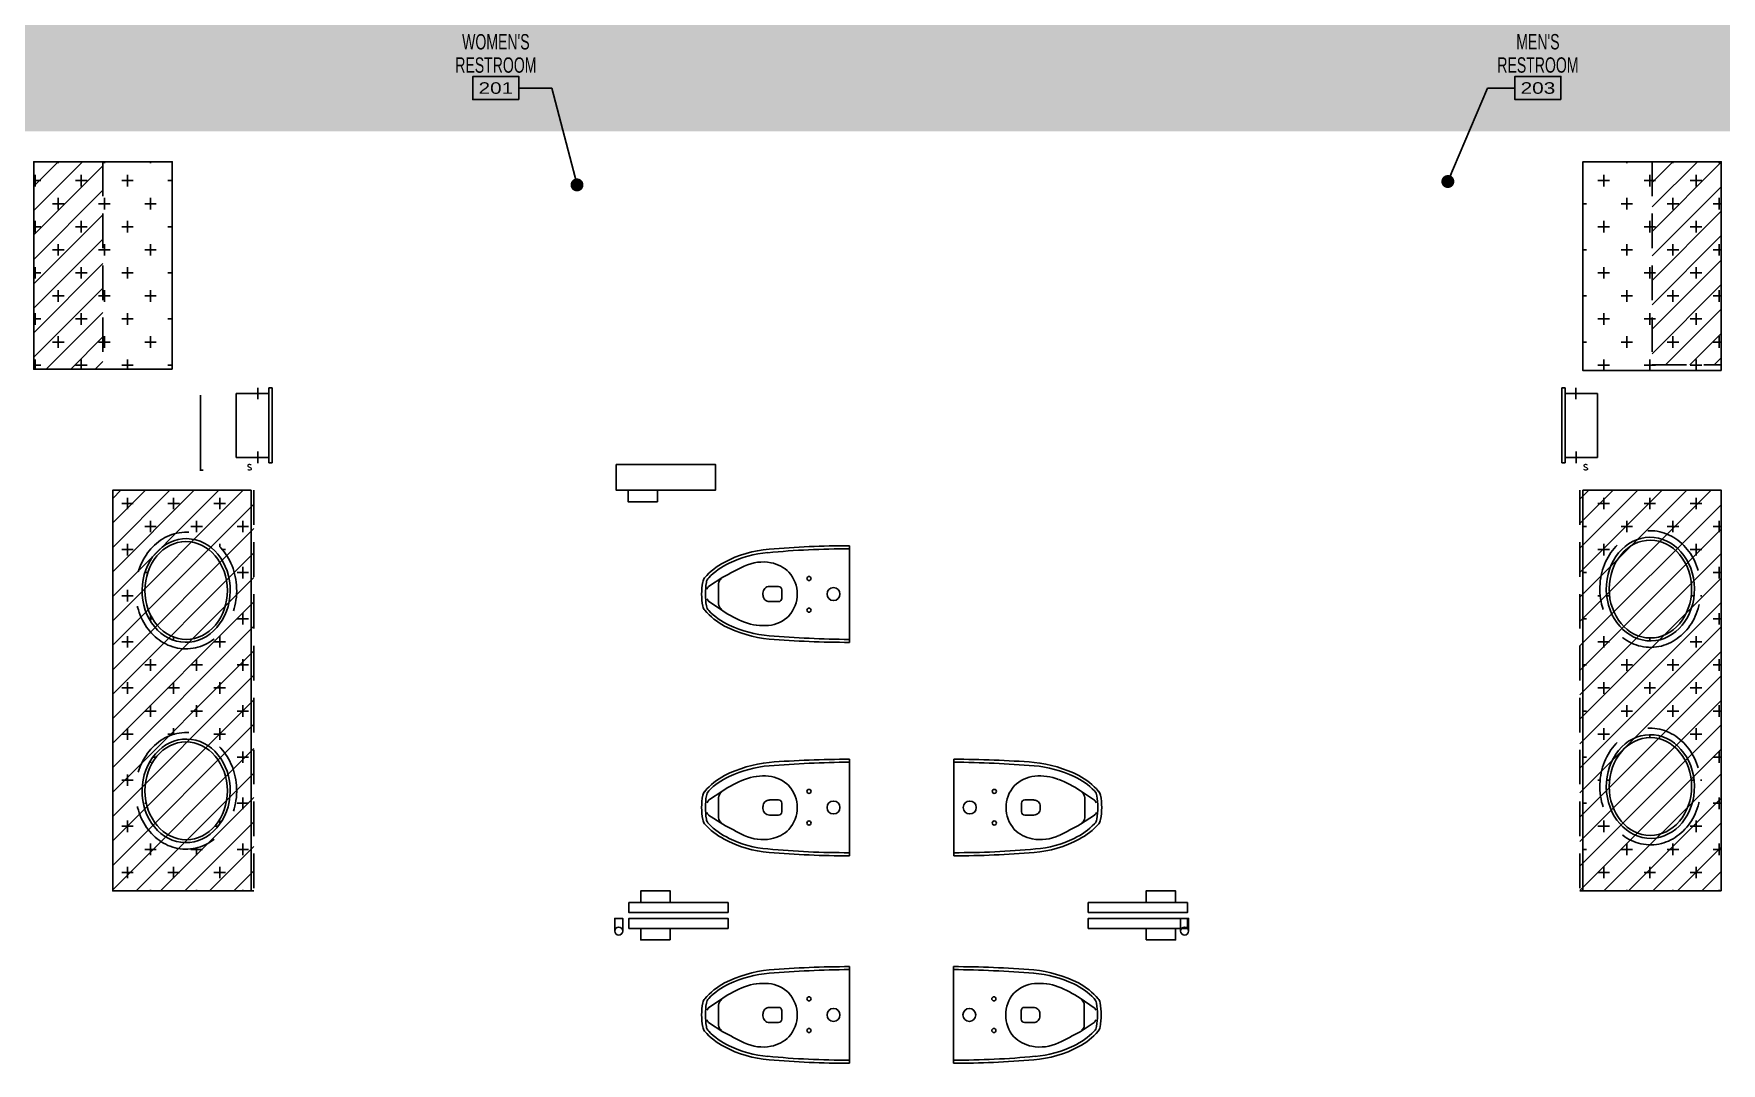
# Model space of a CAD drawing. Header units: inches. Extents: x 0 to 1627, y 1 to 1246.
# Drawn here: x 540.8 to 833.4, y 498.9 to 677.5 of the extents above; entities that cross this region are included whole.
import ezdxf
from ezdxf.enums import TextEntityAlignment as Align

# ---------------------------------------------------------------- set-up
doc = ezdxf.new("R2010")
doc.units = ezdxf.units.IN
doc.header["$LTSCALE"] = 96
doc.header["$MEASUREMENT"] = 0
for name, pattern in [('CENTER2', [1.125, 0.75, -0.125, 0.125, -0.125]), ('HIDDEN', [0.375, 0.25, -0.125]), ('HIDDEN4', [0.09375, 0.0625, -0.03125])]:
    doc.linetypes.add(name, pattern=pattern)
for name, color, linetype in [('A-Area-Iden', 7, 'Continuous'), ('A-Area-Iden-Name', 7, 'Continuous'), ('A-Area-Iden-Numb', 7, 'Continuous'), ('A-Flor-Case-Demo', 7, 'HIDDEN4'), ('A-Flor-Case-Neww', 3, 'Continuous'), ('A-Flor-Case-Patt', 1, 'Continuous'), ('A-Flor-Spcl', 6, 'Continuous'), ('detail', 4, 'Continuous'), ('dim', 1, 'Continuous')]:
    doc.layers.add(name, color=color, linetype=linetype)
doc.layers.add('P-Flor-FixtPfix', color=131, linetype='Continuous', lineweight=25)
doc.styles.add('DIM_S_8', font='simplex.shx', dxfattribs={"height": 1})
doc.styles.add('XFINE_0', font='ARIALN.TTF', dxfattribs={"width": 0.8})
doc.styles.add('XFINE_1-2', font='ARIALN.TTF', dxfattribs={"width": 0.8, "height": 2.5})
doc.dimstyles.new('OTJ_1-2', dxfattribs={"dimscale": 24, "dimtxt": 0.09375, "dimasz": 0.09375, "dimexe": 0.0625, "dimexo": 0.15625, "dimgap": 0.046875, "dimtad": 1, "dimdec": 3, "dimzin": 3, "dimdsep": 46, "dimlunit": 4, "dimtxsty": 'XFINE_1-2', "dimblk": 'ARCHTICK', "dimcen": 0.09, "dimdle": 0.0625, "dimclrd": 15, "dimclre": 15, "dimclrt": 7, "dimadec": 0, "dimazin": 0, "dimtfac": 0.75, "dimtdec": 3, "dimtix": 1, "dimtmove": 1, "dimatfit": 3, "dimfxl": 1, "dimfrac": 1, "dimtolj": 1, "dimtzin": 0, "dimarcsym": 0})

msp = doc.modelspace()

# ---------------------------------------------------------------- texts
at = {"layer": 'dim', "linetype": 'Continuous', "style": 'DIM_S_8'}
for p in [(577.73, 601.78), (809.43, 601.78)]:
    msp.add_text('S', height=1, dxfattribs=at).set_placement(p)

# ---------------------------------------------------------------- blocks, each defined once
blk = doc.blocks.new('K-4330')
for p, q in [((0, 8.38), (0, -8.38)), ((11.72, 0.74), (11.72, -0.76)), ((13.85, 1.31), (12.28, 1.31)), ((14.98, -0.18), (14.98, 0.19)), ((24.4, 1.25), (21.96, 2.88)), ((22.68, 1.69), (22.68, -1.78)), ((12.29, -1.32), (13.85, -1.32)), ((21.96, -2.91), (24.4, -1.31))]:
    blk.add_line(p, q)
for centre, radius in [((7, 2.79), 0.358), ((2.75, 0), 1.12), ((7, -2.7), 0.358)]:
    blk.add_circle(centre, radius)
for centre, radius, start, end in [((-0.63, -183.61), 191.99, 85.6595, 89.8129), ((-2.36, -199.08), 206.96, 85.4918, 89.3454), ((11.63, -14.24), 22.18, 63.1364, 84.1184), ((12.17, -13.14), 20.45, 64.9076, 85.1535), ((14.81, -0.01), 5.76, 138.8891, 221.1109), ((14.64, -0.52), 5.99, 95.8382, 134.1772), ((14.93, -3.37), 8.85, 68.6011, 95.8382), ((10.94, -13.56), 19.8, 56.1601, 68.6011), ((15.66, -5.68), 12.22, 44.4074, 64.8903), ((15.98, -5.05), 12.02, 40.761, 61.8362), ((12.28, 0.75), 0.56, 90, 180.535), ((13.86, 0.19), 1.11, 0, 90.5857), ((21.54, 1.69), 1.14, 0, 55.7536), ((22.84, 1.61), 2, 12.4978, 39.0597), ((23.92, 0.66), 0.757, 10.9251, 51.0236), ((12.69, 0.02), 12.27, 350.4841, 9.5159), ((24.09, 1.88), 1.36, 10.3332, 42.8161), ((14.58, 0.01), 11.04, 349.0024, 10.9976), ((12.28, -0.76), 0.56, 180, 270.5829), ((13.85, -0.19), 1.13, 270, 0.5296), ((-14.93, 64.05), 76.45, 295.7005, 298.856), ((15.76, 5.47), 11.96, 295.153, 316.1614), ((16.41, 4.76), 11.54, 297.3045, 318.9088), ((21.64, -1.78), 1.04, 300.9018, 360), ((23.43, -1.83), 1.38, 314.4952, 352.3555), ((24.07, -0.8), 0.599, 303.3554, 354.696), ((23.73, -1.8), 1.72, 323.3983, 350.1871), ((14.78, 0.63), 6.18, 225.8228, 258.905), ((15.01, 1.83), 7.4, 258.905, 295.7005), ((12.5, 11.53), 19.36, 274.1483, 298.3887), ((12.73, 11.22), 18.46, 274.3585, 296.0983), ((0.53, 132.95), 140.79, 269.7854, 275.545), ((0.15, 148.96), 157.34, 269.9445, 275.0138)]:
    blk.add_arc(centre, radius, start, end)
blk = doc.blocks.new('A$C601A6377')
blk.add_lwpolyline([(0.69, 1.38), (2.88, 1.38), (2.88, 0), (0.69, 0)])
blk.add_circle((0.69, 0.69), 0.691)
blk = doc.blocks.new('A$C3933347B')
for points in [[(0, 6.5), (17.19, 6.5), (17.19, 4.75), (0, 4.75)], [(0, 3.75), (17.19, 3.75), (17.19, 2), (0, 2)]]:
    blk.add_lwpolyline(points, close=True)
at = {"color": 0}
for points in [[(10.04, 8.5), (10.04, 6.5), (15.14, 6.5), (15.14, 8.5)], [(10.04, 2), (10.04, 0), (15.14, 0), (15.14, 2)]]:
    blk.add_lwpolyline(points, close=True, dxfattribs=at)
for points in [[(0, 4.75), (17.19, 4.75)], [(0, 3.75), (17.19, 3.75)]]:
    blk.add_lwpolyline(points, dxfattribs=at)
blk = doc.blocks.new('A$C45946127')
at = {"color": 0}
for points in [[(0, 6.5), (17.19, 6.5), (17.19, 2), (0, 2)], [(7.15, 0), (7.15, 2), (2.05, 2), (2.05, 0)]]:
    blk.add_lwpolyline(points, close=True, dxfattribs=at)
blk = doc.blocks.new('_ArchTick')
at = {"color": 0, "linetype": 'ByBlock', "const_width": 0.15}
blk.add_lwpolyline([(-0.5, -0.5), (0.5, 0.5)], dxfattribs=at)
blk = doc.blocks.new('OTJ_Room_Tag_4_P')
at = {"layer": 'A-Area-Iden-Numb', "color": 4}
blk.add_lwpolyline([(2, -2), (2, 0), (-2, 0), (-2, -2)], close=True, dxfattribs=at)
at = {"layer": 'A-Area-Iden-Name', "style": 'XFINE_0', "width": 0.8}
for tag, p in [('ROOM:NAME1', (0, 2.35)), ('ROOM:NAME2', (0, 0.33))]:
    blk.add_attdef(tag, text='', height=1.33, dxfattribs=at).set_placement(p, align=Align.CENTER)
at = {"layer": 'A-Area-Iden-Numb', "style": 'XFINE_0', "width": 1.569593}
blk.add_attdef('ROOM:NUMBER', text='', height=1, dxfattribs=at).set_placement((-1.5, -1.5), (1.5, -1.5), align=Align.FIT)

# ---------------------------------------------------------------- hatches: boundary and pattern name
h = msp.add_hatch(color=13)
h.dxf.hatch_style = 1
h.paths.add_polyline_path([(0, 1246.26), (1627.32, 1246.26), (1627.32, 0.67), (0, 0.67)])
h.paths.add_polyline_path([(523.44, 660.58), (851.53, 660.58), (851.53, 403.35), (523.44, 403.35)], flags=16)
at = {"layer": 'A-Flor-Case-Demo'}
h = msp.add_hatch(dxfattribs=at)
h.set_pattern_fill('ANSI31', color=256, scale=24)
h.paths.add_polyline_path([(540.76, 619.29), (540.76, 655.29), (552.76, 655.29), (552.76, 619.29)])
h = msp.add_hatch(dxfattribs=at)
h.set_pattern_fill('ANSI31', color=256, scale=24)
h.paths.add_polyline_path([(833.38, 655.29), (821.38, 655.29), (821.38, 620.04), (833.38, 620.04)])
h = msp.add_hatch(dxfattribs=at)
h.set_pattern_fill('ANSI31', color=256, scale=24)
h.paths.add_polyline_path([(554.44, 598.29), (578.94, 598.29), (578.94, 528.79), (554.44, 528.79)])
h = msp.add_hatch(dxfattribs=at)
h.set_pattern_fill('ANSI31', color=256, scale=24)
h.paths.add_polyline_path([(833.38, 598.29), (808.88, 598.29), (808.88, 528.79), (833.38, 528.79)])
at = {"layer": 'A-Flor-Case-Patt'}
h = msp.add_hatch(dxfattribs=at)
h.set_pattern_fill('CROSS', color=256, scale=16, style=0)
h.paths.add_polyline_path([(564.76, 619.29), (540.76, 619.29), (540.76, 655.29), (564.76, 655.29)])
h.paths.add_polyline_path([(833.38, 619.05), (809.38, 619.05), (809.38, 655.29), (833.38, 655.29)])
h = msp.add_hatch(dxfattribs=at)
h.set_pattern_fill('CROSS', color=256, scale=16, style=0)
h.paths.add_polyline_path([(578.44, 598.29), (554.44, 598.29), (554.44, 528.79), (578.44, 528.79)])
edge = h.paths.add_edge_path(flags=16)
edge.add_ellipse((567.18, 580.91), major_axis=(-0.14, -10.11), ratio=0.867047, start_angle=0, end_angle=360)
edge = h.paths.add_edge_path(flags=16)
edge.add_ellipse((567.18, 546.16), major_axis=(-0.14, -10.11), ratio=0.867047, start_angle=350.1305, end_angle=534.6109, ccw=False)
edge.add_ellipse((567.18, 546.16), major_axis=(-0.14, -10.11), ratio=0.867047, start_angle=174.6109, end_angle=350.1305, ccw=False)
edge = h.paths.add_edge_path(flags=0)
edge.add_ellipse((567.18, 580.91), major_axis=(-0.14, -8.99), ratio=0.850396, start_angle=331.1435, end_angle=522.648, ccw=False)
edge.add_ellipse((567.18, 580.91), major_axis=(-0.14, -8.99), ratio=0.850396, start_angle=280.5336, end_angle=331.1435, ccw=False)
edge.add_ellipse((567.18, 580.91), major_axis=(-0.14, -8.99), ratio=0.850396, start_angle=191.1599, end_angle=280.5336, ccw=False)
edge.add_ellipse((567.18, 580.91), major_axis=(-0.14, -8.99), ratio=0.850396, start_angle=162.648, end_angle=191.1599, ccw=False)
edge = h.paths.add_edge_path(flags=0)
edge.add_ellipse((567.18, 546.16), major_axis=(-0.14, -8.99), ratio=0.850396, start_angle=349.9921, end_angle=535.3387, ccw=False)
edge.add_ellipse((567.18, 546.16), major_axis=(-0.14, -8.99), ratio=0.850396, start_angle=293.6885, end_angle=349.9921, ccw=False)
edge.add_ellipse((567.18, 546.16), major_axis=(-0.14, -8.99), ratio=0.850396, start_angle=214.2689, end_angle=293.6885, ccw=False)
edge.add_ellipse((567.18, 546.16), major_axis=(-0.14, -8.99), ratio=0.850396, start_angle=175.3387, end_angle=214.2689, ccw=False)
edge = h.paths.add_edge_path(flags=0)
edge.add_ellipse((567.18, 580.91), major_axis=(0.03, -8.49), ratio=0.841577, start_angle=331.8267, end_angle=366.3527, ccw=False)
edge.add_ellipse((567.18, 580.91), major_axis=(0.03, -8.49), ratio=0.841577, start_angle=160.9718, end_angle=331.8267, ccw=False)
edge.add_ellipse((567.18, 580.91), major_axis=(0.03, -8.49), ratio=0.841577, start_angle=128.8363, end_angle=160.9718, ccw=False)
edge.add_ellipse((567.18, 580.91), major_axis=(0.03, -8.49), ratio=0.841577, start_angle=6.3527, end_angle=128.8363, ccw=False)
edge = h.paths.add_edge_path(flags=0)
edge.add_ellipse((567.18, 546.16), major_axis=(0.03, -8.49), ratio=0.841577, start_angle=140.3115, end_angle=173.9906, ccw=False)
edge.add_ellipse((567.18, 546.16), major_axis=(0.03, -8.49), ratio=0.841577, start_angle=22.7512, end_angle=140.3115, ccw=False)
edge.add_ellipse((567.18, 546.16), major_axis=(0.03, -8.49), ratio=0.841577, start_angle=349.2759, end_angle=382.7512, ccw=False)
edge.add_ellipse((567.18, 546.16), major_axis=(0.03, -8.49), ratio=0.841577, start_angle=173.9906, end_angle=349.2759, ccw=False)
h = msp.add_hatch(dxfattribs=at)
h.set_pattern_fill('CROSS', color=256, scale=16, style=0)
h.paths.add_polyline_path([(833.38, 598.29), (809.38, 598.29), (809.38, 528.79), (833.38, 528.79)])
edge = h.paths.add_edge_path(flags=16)
edge.add_ellipse((821.09, 546.91), major_axis=(0.14, -10.11), ratio=0.867047, start_angle=66.695, end_angle=226.0798, ccw=False)
edge.add_ellipse((821.09, 546.91), major_axis=(0.14, -10.11), ratio=0.867047, start_angle=-88.1144, end_angle=66.695, ccw=False)
edge.add_ellipse((821.09, 546.91), major_axis=(0.14, -10.11), ratio=0.867047, start_angle=226.0798, end_angle=271.8856, ccw=False)
edge = h.paths.add_edge_path(flags=0)
edge.add_ellipse((821.09, 546.91), major_axis=(0.14, -8.99), ratio=0.850396, start_angle=65.6916, end_angle=226.1629, ccw=False)
edge.add_ellipse((821.09, 546.91), major_axis=(0.14, -8.99), ratio=0.850396, start_angle=34.9184, end_angle=65.6916, ccw=False)
edge.add_ellipse((821.09, 546.91), major_axis=(0.14, -8.99), ratio=0.850396, start_angle=29.9937, end_angle=34.9184, ccw=False)
edge.add_ellipse((821.09, 546.91), major_axis=(0.14, -8.99), ratio=0.850396, start_angle=4.5809, end_angle=29.9937, ccw=False)
edge.add_ellipse((821.09, 546.91), major_axis=(0.14, -8.99), ratio=0.850396, start_angle=-55.0741, end_angle=4.5809, ccw=False)
edge.add_ellipse((821.09, 546.91), major_axis=(0.14, -8.99), ratio=0.850396, start_angle=272.1161, end_angle=304.9259, ccw=False)
edge.add_ellipse((821.09, 546.91), major_axis=(0.14, -8.99), ratio=0.850396, start_angle=269.334, end_angle=272.1161, ccw=False)
edge.add_ellipse((821.09, 546.91), major_axis=(0.14, -8.99), ratio=0.850396, start_angle=226.1629, end_angle=269.334, ccw=False)
edge = h.paths.add_edge_path(flags=0)
edge.add_ellipse((821.09, 546.91), major_axis=(-0.03, -8.49), ratio=0.841577, start_angle=104.2377, end_angle=190.9284, ccw=False)
edge.add_ellipse((821.09, 546.91), major_axis=(-0.03, -8.49), ratio=0.841577, start_angle=67.4404, end_angle=104.2377, ccw=False)
edge.add_ellipse((821.09, 546.91), major_axis=(-0.03, -8.49), ratio=0.841577, start_angle=62.0323, end_angle=67.4404, ccw=False)
edge.add_ellipse((821.09, 546.91), major_axis=(-0.03, -8.49), ratio=0.841577, start_angle=31.9191, end_angle=62.0323, ccw=False)
edge.add_ellipse((821.09, 546.91), major_axis=(-0.03, -8.49), ratio=0.841577, start_angle=-86.5731, end_angle=31.9191, ccw=False)
edge.add_ellipse((821.09, 546.91), major_axis=(-0.03, -8.49), ratio=0.841577, start_angle=232.8356, end_angle=273.4269, ccw=False)
edge.add_ellipse((821.09, 546.91), major_axis=(-0.03, -8.49), ratio=0.841577, start_angle=225.4032, end_angle=232.8356, ccw=False)
edge.add_ellipse((821.09, 546.91), major_axis=(-0.03, -8.49), ratio=0.841577, start_angle=190.9284, end_angle=225.4032, ccw=False)
edge = h.paths.add_edge_path(flags=16)
edge.add_ellipse((821.09, 581.16), major_axis=(0.14, -10.11), ratio=0.867047, start_angle=0, end_angle=360, ccw=False)
edge = h.paths.add_edge_path(flags=0)
edge.add_ellipse((821.09, 581.16), major_axis=(0.14, -8.99), ratio=0.850396, start_angle=-11.3743, end_angle=171.6344, ccw=False)
edge.add_ellipse((821.09, 581.16), major_axis=(0.14, -8.99), ratio=0.850396, start_angle=280.2469, end_angle=348.6257, ccw=False)
edge.add_ellipse((821.09, 581.16), major_axis=(0.14, -8.99), ratio=0.850396, start_angle=226.6942, end_angle=280.2469, ccw=False)
edge.add_ellipse((821.09, 581.16), major_axis=(0.14, -8.99), ratio=0.850396, start_angle=171.6344, end_angle=226.6942, ccw=False)
edge = h.paths.add_edge_path(flags=0)
edge.add_ellipse((821.09, 581.16), major_axis=(-0.03, -8.49), ratio=0.841577, start_angle=-10.951, end_angle=26.5152, ccw=False)
edge.add_ellipse((821.09, 581.16), major_axis=(-0.03, -8.49), ratio=0.841577, start_angle=173.7869, end_angle=349.049, ccw=False)
edge.add_ellipse((821.09, 581.16), major_axis=(-0.03, -8.49), ratio=0.841577, start_angle=138.012, end_angle=173.7869, ccw=False)
edge.add_ellipse((821.09, 581.16), major_axis=(-0.03, -8.49), ratio=0.841577, start_angle=26.5152, end_angle=138.012, ccw=False)

# ---------------------------------------------------------------- linework, layer by layer
at = {"layer": 'A-Flor-Case-Demo'}
for points in [[(540.76, 619.29), (540.76, 655.29), (552.76, 655.29), (552.76, 619.29)], [(833.38, 655.29), (821.38, 655.29), (821.38, 620.04), (833.38, 620.04)], [(554.44, 598.29), (578.94, 598.29), (578.94, 528.79), (554.44, 528.79)], [(833.38, 598.29), (808.88, 598.29), (808.88, 528.79), (833.38, 528.79)]]:
    msp.add_lwpolyline(points, close=True, dxfattribs=at)
at = {"layer": 'A-Flor-Case-Neww'}
for points in [[(564.76, 619.29), (540.76, 619.29), (540.76, 655.29), (564.76, 655.29)], [(833.38, 619.05), (809.38, 619.05), (809.38, 655.29), (833.38, 655.29)], [(578.44, 528.79), (554.44, 528.79), (554.44, 598.29), (578.44, 598.29)], [(833.38, 528.79), (809.38, 528.79), (809.38, 598.29), (833.38, 598.29)]]:
    msp.add_lwpolyline(points, close=True, dxfattribs=at)
at = {"layer": 'DefPoints', "color": 0, "linetype": 'ByBlock'}
for p in [(573.2, 616.18), (573.2, 616.18), (814.63, 616.18), (814.63, 616.18)]:
    msp.add_point(p, dxfattribs=at)
at = {"layer": 'detail', "linetype": 'CENTER2', "ltscale": 1.5}
for p, q in [((569.69, 601.8), (569.69, 614.8)), ((581.51, 615.07), (575.88, 615.07)), ((575.88, 615.07), (575.88, 604)), ((581.51, 616.04), (581.51, 603.04)), ((582.07, 616.04), (581.51, 616.04)), ((582.07, 616.04), (582.07, 603.04)), ((805.76, 616.04), (805.76, 603.04)), ((805.76, 616.04), (806.32, 616.04)), ((806.32, 616.04), (806.32, 603.04)), ((806.32, 615.07), (811.94, 615.07)), ((811.94, 615.07), (811.94, 604)), ((581.51, 604), (575.88, 604)), ((582.07, 603.04), (581.51, 603.04)), ((805.76, 603.04), (806.32, 603.04)), ((806.32, 604), (811.94, 604)), ((570.13, 601.8), (569.57, 601.8))]:
    msp.add_line(p, q, dxfattribs=at)
for points in [[(579.63, 616.07), (579.63, 614.07)], [(808.19, 616.07), (808.19, 614.07)], [(579.63, 605), (579.63, 603)], [(808.2, 605), (808.2, 603)]]:
    msp.add_lwpolyline(points, dxfattribs=at)
at = {"layer": 'P-Flor-FixtPfix', "linetype": 'HIDDEN', "ltscale": 0.5, "extrusion": (0, 0, -1)}
for centre in [(821.09, 581.16), (821.09, 546.91)]:
    msp.add_ellipse(centre, major_axis=(0.14, -10.11), ratio=0.867047, dxfattribs=at)
at = {"layer": 'P-Flor-FixtPfix', "linetype": 'HIDDEN', "ltscale": 0.5}
for centre in [(567.18, 580.91), (567.18, 546.16)]:
    msp.add_ellipse(centre, major_axis=(-0.14, -10.11), ratio=0.867047, dxfattribs=at)
at = {"layer": 'P-Flor-FixtPfix'}
for centre, major_axis, ratio in [((567.18, 580.91), (-0.14, -8.99), 0.850396), ((567.18, 580.91), (0.03, -8.49), 0.841577), ((567.18, 546.16), (-0.14, -8.99), 0.850396), ((567.18, 546.16), (0.03, -8.49), 0.841577)]:
    msp.add_ellipse(centre, major_axis=major_axis, ratio=ratio, dxfattribs=at)
at = {"layer": 'P-Flor-FixtPfix', "extrusion": (0, 0, -1)}
for centre, major_axis, ratio in [((821.09, 581.16), (0.14, -8.99), 0.850396), ((821.09, 581.16), (-0.03, -8.49), 0.841577), ((821.09, 546.91), (0.14, -8.99), 0.850396), ((821.09, 546.91), (-0.03, -8.49), 0.841577)]:
    msp.add_ellipse(centre, major_axis=major_axis, ratio=ratio, dxfattribs=at)

# ---------------------------------------------------------------- block references
at = {"layer": 'A-Area-Iden', "xscale": 2, "yscale": 2, "zscale": 2}
for p, values in [((620.89, 670.06), {'ROOM:NAME1': "WOMEN'S", 'ROOM:NAME2': 'RESTROOM', 'ROOM:NUMBER': '201'}), ((801.59, 670.07), {'ROOM:NAME1': "MEN'S", 'ROOM:NAME2': 'RESTROOM', 'ROOM:NUMBER': '203'})]:
    msp.add_blockref('OTJ_Room_Tag_4_P', p, dxfattribs=at).add_auto_attribs(values)
at = {"layer": 'A-Flor-Spcl'}
msp.add_blockref('A$C45946127', (641.76, 596.29), dxfattribs=at)
for name, p, rotation in [('A$C3933347B', (661.16, 528.79), 180), ('A$C601A6377', (642.89, 521.15), 90)]:
    msp.add_blockref(name, p, dxfattribs=dict(at, rotation=rotation))
at = {"layer": 'A-Flor-Spcl', "xscale": -1}
for name, p, rotation in [('A$C3933347B', (723.61, 528.79), 180), ('A$C601A6377', (739.63, 521.15), 270)]:
    msp.add_blockref(name, p, dxfattribs=dict(at, rotation=rotation))
at = {"layer": 'P-Flor-FixtPfix', "rotation": 180}
msp.add_blockref('K-4330', (682.19, 580.29), dxfattribs=at)
at = {"layer": 'P-Flor-FixtPfix', "xscale": -1}
for p in [(682.19, 543.27), (682.19, 507.29)]:
    msp.add_blockref('K-4330', p, dxfattribs=at)
at = {"layer": 'P-Flor-FixtPfix'}
for p in [(700.32, 543.27), (700.25, 507.29)]:
    msp.add_blockref('K-4330', p, dxfattribs=at)

msp.set_redraw_order([(e.dxf.handle, doc.entitydb.next_handle()) for e in msp.query("TEXT MTEXT ATTDEF DIMENSION ARC_DIMENSION")])  # texts and dimensions are drawn at this point

# ---------------------------------------------------------------- leaders
at = {"layer": 'A-Area-Iden'}
for points in [[(634.96, 651.26), (630.62, 668.06), (624.89, 668.06)], [(785.97, 651.85), (792.87, 668.06), (797.59, 668.07)]]:
    msp.add_leader(points, dimstyle='OTJ_1-2', override={"dimtad": 0, "dimldrblk": 'Dot'}, dxfattribs=at)

doc.saveas('drawing.dxf')
